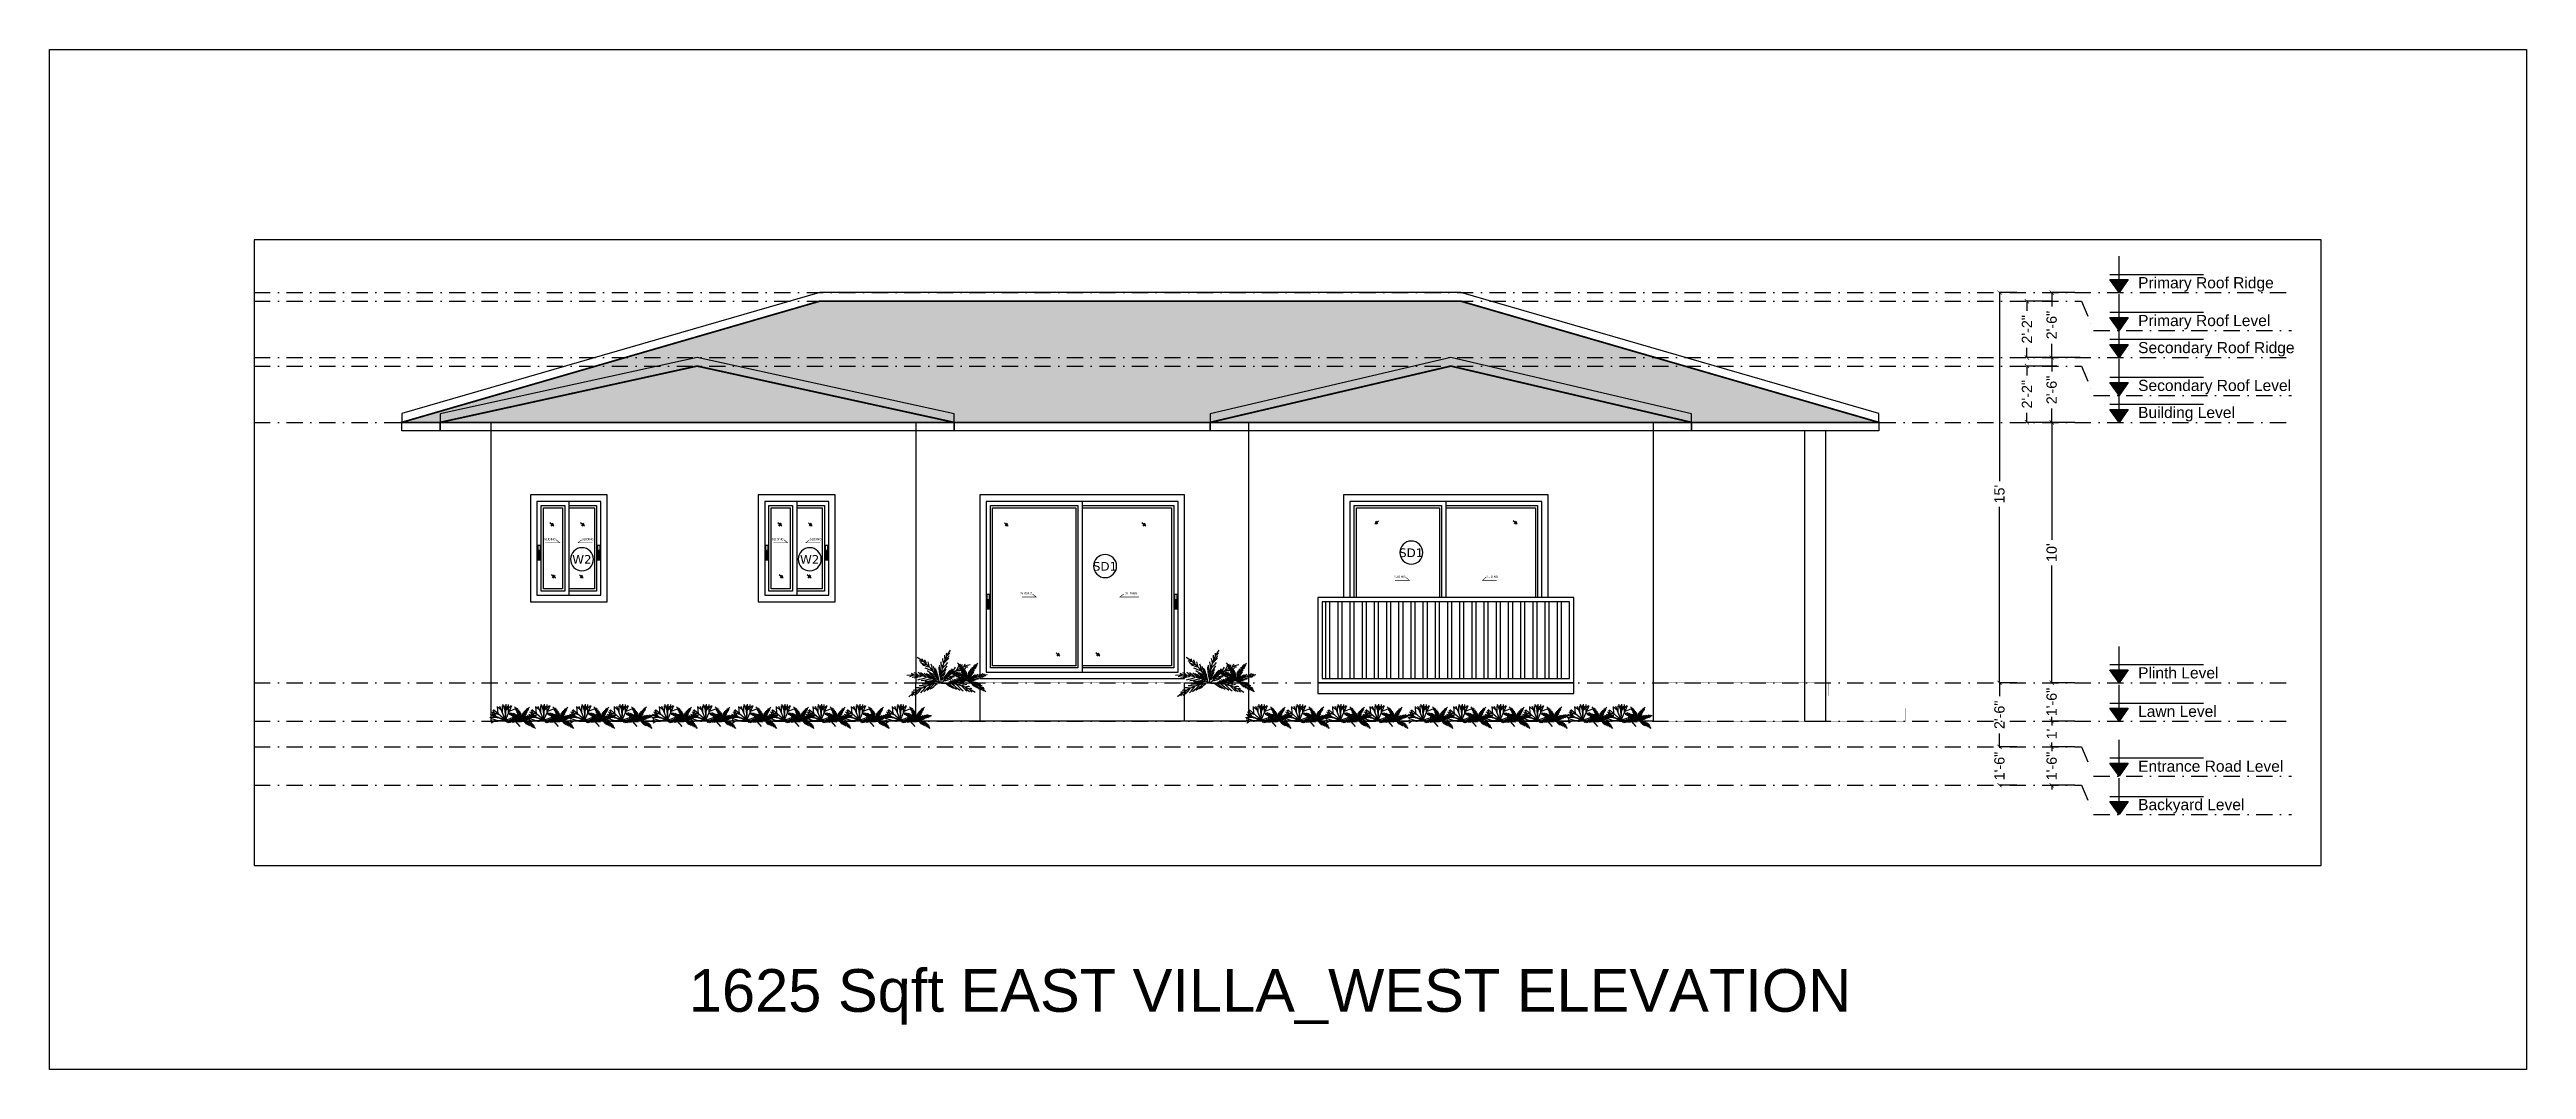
# Model space of a CAD drawing. Header units: millimetres. Extents: x -620 to 116137, y -21481 to 17762.
# Drawn here: x 87103 to 116137, y -21481 to -9535 of the extents above; entities that cross this region are included whole.
import ezdxf
from ezdxf.enums import TextEntityAlignment as Align
from ezdxf.xclip import XClip

# ---------------------------------------------------------------- set-up
doc = ezdxf.new("R2010")
doc.units = ezdxf.units.MM
doc.header["$LTSCALE"] = 150
doc.header["$XCLIPFRAME"] = 2
doc.linetypes.add('DASHDOT', pattern=[25.4, 12.7, -6.35, 0, -6.35])
doc.linetypes.add('HIDDEN', pattern=[0])
for name, color, linetype in [('ad-Door', 11, 'Continuous'), ('ad-Elevation 10', 8, 'Continuous'), ('ad-Level', 4, 'Continuous'), ('ad-Level text', 4, 'Continuous'), ('ad-MS Column', 1, 'Continuous'), ('ad-Roofs', 2, 'Continuous'), ('ad-Text main', 7, 'Continuous'), ('ad-Text Main_Door&window Label', 7, 'Continuous'), ('ad-Wall hatch', 8, 'Continuous')]:
    doc.layers.add(name, color=color, linetype=linetype)
for name, color, linetype, true_color in [('ad-Landscape', 7, 'Continuous', 0x007f00), ('ad-Primary Roof', 5, 'Continuous', 0x0000ff), ('ad-Ridge', 7, 'Continuous', 0xa56752), ('ad-Secondary Roof', 6, 'Continuous', 0xff00ff), ('ad-Verandah', 7, 'Continuous', 0xa57c52)]:
    doc.layers.add(name, color=color, linetype=linetype, true_color=true_color)
doc.styles.add('6 U T S R N_Typical Floor Plan$0$3BHK-E(NB)$0$grid_text', font='verdana.ttf', dxfattribs={"width": 0.9})
doc.styles.get("Standard").update_dxf_attribs({"font": 'arial.ttf'})
doc.dimstyles.new('Copy of A-100-DIM-INT (MM-FT)', dxfattribs={"dimscale": 50, "dimtxt": 2.4, "dimasz": 1, "dimexe": 0, "dimexo": 0, "dimgap": 1, "dimtad": 0, "dimdec": 0, "dimlfac": 0.03937, "dimdsep": 46, "dimlunit": 3, "dimtxsty": 'Standard', "dimblk": 'ARCHTICK', "dimcen": 0.025, "dimclrd": 256, "dimclre": 256, "dimclrt": 256, "dimazin": 2, "dimtfac": 1, "dimtdec": 0, "dimtix": 1, "dimtmove": 2, "dimatfit": 3, "dimldrblk": 'ARCHTICK', "dimfxl": 1, "dimtolj": 1, "dimtzin": 0, "dimarcsym": 0})

# ---------------------------------------------------------------- blocks, each defined once
blk = doc.blocks.new('$ZCDB_AUDIT_GENERATED_1C43F8')
at = {"layer": 'ad-Level'}
blk.add_hatch(color=252, dxfattribs=at).paths.add_polyline_path([(175, 125), (88, 125), (0, 125), (88, 0)])
at = {"layer": 'ad-Level', "color": 2}
blk.add_line((0, 175), (900, 175), dxfattribs=at)
blk.add_lwpolyline([(88, 125), (175, 125), (88, 0), (0, 125), (88, 125), (88, 350)], dxfattribs=at)
blk = doc.blocks.new('$ZCDB_AUDIT_GENERATED_1C43FE')
at = {"layer": 'ad-Level', "xscale": 1.792223955136464, "yscale": 1.792223955136464, "zscale": 1.792223955136464}
blk.add_blockref('$ZCDB_AUDIT_GENERATED_1C43F8', (-1613, -314), dxfattribs=at)
at = {"layer": 'ad-Level text'}
blk.add_attdef('FLOOR', (-1126, -238), '', height=150, dxfattribs=at)
blk = doc.blocks.new('_ArchTick')
at = {"color": 0, "linetype": 'ByBlock', "const_width": 0.15}
blk.add_lwpolyline([(-0.5, -0.5), (0.5, 0.5)], dxfattribs=at)
blk = doc.blocks.new('*D59')
at = {"layer": 'ad-Secondary Roof', "lineweight": -2, "transparency": 16777216}
for p, q in [((-2811, 0), (-2811, 50)), ((-2540, 0), (-2811, 0)), ((-2811, 0), (-2811, -10)), ((-2811, -450), (-2811, -440)), ((-2540, -450), (-2811, -450)), ((-2811, -450), (-2811, -500))]:
    blk.add_line(p, q, dxfattribs=at)
at = {"layer": 'Defpoints', "color": 0, "transparency": 16777216}
for p in [(-2540, 0), (-2811, -450), (-2540, -450)]:
    blk.add_point(p, dxfattribs=at)
at = {"layer": 'ad-Secondary Roof', "lineweight": -2, "transparency": 16777216, "xscale": 50, "yscale": 50, "zscale": 50}
for p, rotation in [((-2811, 0), 270), ((-2811, -450), 90)]:
    blk.add_blockref('_ArchTick', p, dxfattribs=dict(at, rotation=rotation))
at = {"layer": 'ad-Secondary Roof', "transparency": 16777216, "insert": (-2811, -225), "char_height": 120, "attachment_point": 5, "rotation": 90}
blk.add_mtext('\\A1;1\'-6"', dxfattribs=at)
blk = doc.blocks.new('*D60')
at = {"layer": 'ad-Secondary Roof', "lineweight": -2, "transparency": 16777216}
for p, q in [((-2540, 3050), (-2811, 3050)), ((-2811, 3050), (-2811, 1675)), ((-2811, 0), (-2811, 1375)), ((-2540, 0), (-2811, 0))]:
    blk.add_line(p, q, dxfattribs=at)
at = {"layer": 'Defpoints', "color": 0, "transparency": 16777216}
for p in [(-2540, 3050), (-2811, 0), (-2540, 0)]:
    blk.add_point(p, dxfattribs=at)
at = {"layer": 'ad-Secondary Roof', "lineweight": -2, "transparency": 16777216, "xscale": 50, "yscale": 50, "zscale": 50}
for p, rotation in [((-2811, 3050), 90), ((-2811, 0), 270)]:
    blk.add_blockref('_ArchTick', p, dxfattribs=dict(at, rotation=rotation))
at = {"layer": 'ad-Secondary Roof', "transparency": 16777216, "insert": (-2811, 1525), "char_height": 120, "attachment_point": 5, "rotation": 90}
blk.add_mtext("\\A1;10'", dxfattribs=at)
blk = doc.blocks.new('*D61')
at = {"layer": 'ad-Secondary Roof', "lineweight": -2, "transparency": 16777216}
for p, q in [((-3220, 4570), (-3423, 4570)), ((-3423, 4570), (-3423, 2360)), ((-3423, 0), (-3423, 2060)), ((-3220, 0), (-3423, 0))]:
    blk.add_line(p, q, dxfattribs=at)
at = {"layer": 'Defpoints', "color": 0, "transparency": 16777216}
for p in [(-3220, 4570), (-3423, 0), (-3220, 0)]:
    blk.add_point(p, dxfattribs=at)
at = {"layer": 'ad-Secondary Roof', "lineweight": -2, "transparency": 16777216, "xscale": 50, "yscale": 50, "zscale": 50}
for p, rotation in [((-3423, 4570), 90), ((-3423, 0), 270)]:
    blk.add_blockref('_ArchTick', p, dxfattribs=dict(at, rotation=rotation))
at = {"layer": 'ad-Secondary Roof', "transparency": 16777216, "insert": (-3423, 2210), "char_height": 120, "attachment_point": 5, "rotation": 90}
blk.add_mtext("\\A1;15'", dxfattribs=at)
blk = doc.blocks.new('*D62')
at = {"layer": 'ad-Secondary Roof', "lineweight": -2, "transparency": 16777216}
for p, q in [((-2478, 3810), (-2811, 3810)), ((-2811, 3810), (-2811, 3648)), ((-2811, 3050), (-2811, 3212)), ((-2540, 3050), (-2811, 3050))]:
    blk.add_line(p, q, dxfattribs=at)
at = {"layer": 'Defpoints', "color": 0, "transparency": 16777216}
for p in [(-2811, 3810), (-2478, 3810), (-2540, 3050)]:
    blk.add_point(p, dxfattribs=at)
at = {"layer": 'ad-Secondary Roof', "lineweight": -2, "transparency": 16777216, "xscale": 50, "yscale": 50, "zscale": 50}
for p, rotation in [((-2811, 3810), 90), ((-2811, 3050), 270)]:
    blk.add_blockref('_ArchTick', p, dxfattribs=dict(at, rotation=rotation))
at = {"layer": 'ad-Secondary Roof', "transparency": 16777216, "insert": (-2811, 3430), "char_height": 120, "attachment_point": 5, "rotation": 90}
blk.add_mtext('\\A1;2\'-6"', dxfattribs=at)
blk = doc.blocks.new('*D63')
at = {"layer": 'ad-Secondary Roof', "lineweight": -2, "transparency": 16777216}
for p, q in [((-2540, 4570), (-2811, 4570)), ((-2811, 4570), (-2811, 4408)), ((-2811, 3810), (-2811, 3972)), ((-2478, 3810), (-2811, 3810))]:
    blk.add_line(p, q, dxfattribs=at)
at = {"layer": 'Defpoints', "color": 0, "transparency": 16777216}
for p in [(-2811, 4570), (-2540, 4570), (-2478, 3810)]:
    blk.add_point(p, dxfattribs=at)
at = {"layer": 'ad-Secondary Roof', "lineweight": -2, "transparency": 16777216, "xscale": 50, "yscale": 50, "zscale": 50}
for p, rotation in [((-2811, 4570), 90), ((-2811, 3810), 270)]:
    blk.add_blockref('_ArchTick', p, dxfattribs=dict(at, rotation=rotation))
at = {"layer": 'ad-Secondary Roof', "transparency": 16777216, "insert": (-2811, 4190), "char_height": 120, "attachment_point": 5, "rotation": 90}
blk.add_mtext('\\A1;2\'-6"', dxfattribs=at)
blk = doc.blocks.new('*D64')
at = {"layer": 'ad-Secondary Roof', "lineweight": -2, "transparency": 16777216}
for p, q in [((-2751, 3710), (-3101, 3710)), ((-3101, 3710), (-3101, 3598)), ((-3101, 3050), (-3101, 3162)), ((-2811, 3050), (-3101, 3050))]:
    blk.add_line(p, q, dxfattribs=at)
at = {"layer": 'Defpoints', "color": 0, "transparency": 16777216}
for p in [(-2751, 3710), (-3101, 3050), (-2811, 3050)]:
    blk.add_point(p, dxfattribs=at)
at = {"layer": 'ad-Secondary Roof', "lineweight": -2, "transparency": 16777216, "xscale": 50, "yscale": 50, "zscale": 50}
for p, rotation in [((-3101, 3710), 90), ((-3101, 3050), 270)]:
    blk.add_blockref('_ArchTick', p, dxfattribs=dict(at, rotation=rotation))
at = {"layer": 'ad-Secondary Roof', "transparency": 16777216, "insert": (-3101, 3380), "char_height": 120, "attachment_point": 5, "rotation": 90}
blk.add_mtext('\\A1;2\'-2"', dxfattribs=at)
blk = doc.blocks.new('*D65')
at = {"layer": 'ad-Secondary Roof', "lineweight": -2, "transparency": 16777216}
for p, q in [((-2811, 4470), (-3101, 4470)), ((-3101, 4470), (-3101, 4358)), ((-3101, 3810), (-3101, 3922)), ((-2811, 3810), (-3101, 3810))]:
    blk.add_line(p, q, dxfattribs=at)
at = {"layer": 'Defpoints', "color": 0, "transparency": 16777216}
for p in [(-2811, 4470), (-3101, 3810), (-2811, 3810)]:
    blk.add_point(p, dxfattribs=at)
at = {"layer": 'ad-Secondary Roof', "lineweight": -2, "transparency": 16777216, "xscale": 50, "yscale": 50, "zscale": 50}
for p, rotation in [((-3101, 4470), 90), ((-3101, 3810), 270)]:
    blk.add_blockref('_ArchTick', p, dxfattribs=dict(at, rotation=rotation))
at = {"layer": 'ad-Secondary Roof', "transparency": 16777216, "insert": (-3101, 4140), "char_height": 120, "attachment_point": 5, "rotation": 90}
blk.add_mtext('\\A1;2\'-2"', dxfattribs=at)
blk = doc.blocks.new('*D66')
at = {"layer": 'ad-Secondary Roof', "lineweight": -2, "transparency": 16777216}
for p, q in [((-2811, -750), (-2811, -700)), ((-2540, -750), (-2811, -750)), ((-2811, -750), (-2811, -760)), ((-2811, -1200), (-2811, -1190)), ((-2540, -1200), (-2811, -1200)), ((-2811, -1200), (-2811, -1250))]:
    blk.add_line(p, q, dxfattribs=at)
at = {"layer": 'Defpoints', "color": 0, "transparency": 16777216}
for p in [(-2540, -750), (-2811, -1200), (-2540, -1200)]:
    blk.add_point(p, dxfattribs=at)
at = {"layer": 'ad-Secondary Roof', "lineweight": -2, "transparency": 16777216, "xscale": 50, "yscale": 50, "zscale": 50}
for p, rotation in [((-2811, -750), 270), ((-2811, -1200), 90)]:
    blk.add_blockref('_ArchTick', p, dxfattribs=dict(at, rotation=rotation))
at = {"layer": 'ad-Secondary Roof', "transparency": 16777216, "insert": (-2811, -975), "char_height": 120, "attachment_point": 5, "rotation": 90}
blk.add_mtext('\\A1;1\'-6"', dxfattribs=at)
blk = doc.blocks.new('*D67')
at = {"layer": 'ad-Secondary Roof', "lineweight": -2, "transparency": 16777216}
for p, q in [((-2811, -450), (-2811, -400)), ((-2540, -450), (-2811, -450)), ((-2811, -450), (-2811, -497)), ((-2811, -750), (-2811, -703)), ((-2540, -750), (-2811, -750)), ((-2811, -750), (-2811, -800))]:
    blk.add_line(p, q, dxfattribs=at)
at = {"layer": 'Defpoints', "color": 0, "transparency": 16777216}
for p in [(-2540, -450), (-2811, -750), (-2540, -750)]:
    blk.add_point(p, dxfattribs=at)
at = {"layer": 'ad-Secondary Roof', "lineweight": -2, "transparency": 16777216, "xscale": 50, "yscale": 50, "zscale": 50}
for p, rotation in [((-2811, -450), 270), ((-2811, -750), 90)]:
    blk.add_blockref('_ArchTick', p, dxfattribs=dict(at, rotation=rotation))
at = {"layer": 'ad-Secondary Roof', "transparency": 16777216, "insert": (-2811, -600), "char_height": 120, "attachment_point": 5, "rotation": 90}
blk.add_mtext("\\A1;1'", dxfattribs=at)
blk = doc.blocks.new('*D68')
at = {"layer": 'ad-Secondary Roof', "lineweight": -2, "transparency": 16777216}
for p, q in [((-3220, -750), (-3423, -750)), ((-3423, -750), (-3423, -760)), ((-3423, -1200), (-3423, -1190)), ((-3220, -1200), (-3423, -1200))]:
    blk.add_line(p, q, dxfattribs=at)
at = {"layer": 'Defpoints', "color": 0, "transparency": 16777216}
for p in [(-3220, -750), (-3423, -1200), (-3220, -1200)]:
    blk.add_point(p, dxfattribs=at)
at = {"layer": 'ad-Secondary Roof', "lineweight": -2, "transparency": 16777216, "xscale": 50, "yscale": 50, "zscale": 50}
for p, rotation in [((-3423, -750), 90), ((-3423, -1200), 270)]:
    blk.add_blockref('_ArchTick', p, dxfattribs=dict(at, rotation=rotation))
at = {"layer": 'ad-Secondary Roof', "transparency": 16777216, "insert": (-3423, -975), "char_height": 120, "attachment_point": 5, "rotation": 90}
blk.add_mtext('\\A1;1\'-6"', dxfattribs=at)
blk = doc.blocks.new('*D69')
at = {"layer": 'ad-Secondary Roof', "lineweight": -2, "transparency": 16777216}
for p, q in [((-3220, 0), (-3423, 0)), ((-3423, 0), (-3423, -157)), ((-3423, -750), (-3423, -593)), ((-3220, -750), (-3423, -750))]:
    blk.add_line(p, q, dxfattribs=at)
at = {"layer": 'Defpoints', "color": 0, "transparency": 16777216}
for p in [(-3220, 0), (-3423, -750), (-3220, -750)]:
    blk.add_point(p, dxfattribs=at)
at = {"layer": 'ad-Secondary Roof', "lineweight": -2, "transparency": 16777216, "xscale": 50, "yscale": 50, "zscale": 50}
for p, rotation in [((-3423, 0), 90), ((-3423, -750), 270)]:
    blk.add_blockref('_ArchTick', p, dxfattribs=dict(at, rotation=rotation))
at = {"layer": 'ad-Secondary Roof', "transparency": 16777216, "insert": (-3423, -375), "char_height": 120, "attachment_point": 5, "rotation": 90}
blk.add_mtext('\\A1;2\'-6"', dxfattribs=at)
blk = doc.blocks.new('zw$24C5')
at = {"layer": 'ad-Wall hatch', "transparency": 33554610}
h = blk.add_hatch(dxfattribs=at)
h.set_pattern_fill('AR-BRSTD', color=256, angle=360)
h.set_pattern_definition([(360, (-16615, -5e-11), (3e-14, 67.7418), []), (90, (-16615, -5e-11), (-101.6, 67.7418), [67.7418, -67.7418])])
h.paths.add_polyline_path([(-16615, 0), (-11715, 1420), (-4200, 1420), (700, 0)])
h.paths.add_polyline_path([(-16165, 0), (-13153, 660), (-10140, 0)], flags=17)
h.paths.add_polyline_path([(-7140, 0), (-4317, 660), (-1495, 0)], flags=17)
h = blk.add_hatch(dxfattribs=at)
h.set_pattern_fill('AR-BRSTD', color=256, angle=360)
h.set_pattern_definition([(360, (-14850.16, 1991.93), (5e-14, 67.7418), []), (90, (-14850.16, 1991.93), (-101.6, 67.7418), [67.7418, -67.7418])])
h.paths.add_polyline_path([(-16165, 0), (-13153, 660), (-10140, 0)])
h.paths.add_polyline_path([(-7140, 0), (-4317, 660), (-1495, 0)])
at = {"elevation": 0}
for points in [[(-16165, 0), (-10140, 0), (-10140, -100), (-16165, -100)], [(-10140, 0), (-7140, 0), (-7140, -100), (-10140, -100)]]:
    blk.add_lwpolyline(points, close=True, dxfattribs=at)
blk.add_lwpolyline([(-7140, 0), (-1495, 0), (-1495, -100), (-7140, -100)], close=True)
at = {"layer": 'ad-Elevation 10', "elevation": 0}
for points in [[(-16615, 0), (-16165, 0), (-16165, -100), (-16615, -100)], [(-1495, 0), (700, 0), (700, -100), (-1495, -100)]]:
    blk.add_lwpolyline(points, close=True, dxfattribs=at)
at = {"layer": 'ad-Primary Roof', "const_width": 20}
blk.add_lwpolyline([(-16615, 0), (-11715, 1420), (-4200, 1420), (700, 0)], close=True, dxfattribs=at)
at = {"layer": 'ad-Ridge'}
for points in [[(700, 0), (700, 103), (-4200, 1520), (-11715, 1520), (-16615, 103), (-16615, 0), (-11715, 1420), (-4200, 1420)], [(-7140, 0), (-4317, 658), (-1495, 0), (-1495, 102), (-4317, 760), (-7140, 102)]]:
    blk.add_lwpolyline(points, close=True, dxfattribs=at)
at = {"layer": 'ad-Ridge', "elevation": 0}
blk.add_lwpolyline([(-16165, 0), (-13153, 658), (-10140, 0), (-10140, 102), (-13153, 760), (-16165, 102)], close=True, dxfattribs=at)
at = {"layer": 'ad-Secondary Roof', "const_width": 20, "elevation": 0}
blk.add_lwpolyline([(-16165, 0), (-13153, 660), (-10140, 0)], close=True, dxfattribs=at)
at = {"layer": 'ad-Secondary Roof', "const_width": 20}
blk.add_lwpolyline([(-7140, 0), (-4317, 660), (-1495, 0)], close=True, dxfattribs=at)
blk = doc.blocks.new('A$C21625DEA')
at = {"layer": 'ad-Wall hatch'}
for p, q in [((0, 0), (46, 40)), ((4, 20), (21, 35)), ((21, 1), (37, 16))]:
    blk.add_line(p, q, dxfattribs=at)
blk = doc.blocks.new('hejhf')
at = {"layer": 'ad-Door', "linetype": 'HIDDEN', "ltscale": 300}
blk.add_lwpolyline([(35197, 30880), (35229, 30880), (35229, 30710), (35197, 30710)], close=True, dxfattribs=at)
at = {"layer": 'ad-Door'}
blk.add_lwpolyline([(35205, 30818), (35221, 30818), (35221, 30722), (35205, 30722)], close=True, dxfattribs=at)
blk = doc.blocks.new('6 U T S R N_Typical Floor Plan$0$ad_Window Tag')
blk.add_circle((0, 0), 150)
at = {"style": '6 U T S R N_Typical Floor Plan$0$3BHK-E(NB)$0$grid_text', "width": 0.9}
blk.add_attdef('D1', text='', height=125, dxfattribs=at).set_placement((0, 0), align=Align.MIDDLE_CENTER)
blk = doc.blocks.new('zw$B431')
at = {"layer": 'ad-Door'}
for points in [[(900, 1250), (0, 1250), (0, 0), (900, 0)], [(825, 1175), (75, 1175), (75, 75), (825, 75)], [(125, 1125), (400, 1125), (400, 125), (125, 125)], [(150, 1100), (375, 1100), (375, 150), (150, 150)]]:
    blk.add_lwpolyline(points, close=True, dxfattribs=at)
for points in [[(450, 1175), (450, 75)], [(450, 1125), (775, 1125), (775, 125), (450, 125)], [(450, 1100), (750, 1100), (750, 150), (450, 150)]]:
    blk.add_lwpolyline(points, dxfattribs=at)
at = {"layer": 'ad-Door', "const_width": 6.39, "elevation": 0}
for points in [[(300, 725), (344, 689), (175, 689)], [(600, 725), (556, 689), (725, 689)]]:
    blk.add_lwpolyline(points, dxfattribs=at)
at = {"xscale": -1}
for p in [(35313, -30220), (36013, -30220)]:
    blk.add_blockref('hejhf', p, dxfattribs=at)
at = {"layer": 'ad-Elevation 10', "xscale": -1}
for p in [(274, 884, 0), (633, 884), (292, 274, 0), (618, 274)]:
    blk.add_blockref('A$C21625DEA', p, dxfattribs=at)
at = {"layer": 'ad-Text Main_Door&window Label'}
ref = blk.add_blockref('6 U T S R N_Typical Floor Plan$0$ad_Window Tag', (603, 497), dxfattribs=dict(at, xscale=-0.9, yscale=0.9, zscale=0.9))
ref.add_attrib('D1', 'W2', dxfattribs={"height": 101.2, "rotation": 1800, "style": '6 U T S R N_Typical Floor Plan$0$3BHK-E(NB)$0$grid_text'}).set_placement((602, 495), align=Align.MIDDLE_CENTER)
at = {"layer": 'ad-Text Main_Door&window Label', "linetype": 'Continuous', "char_height": 25, "width": 146.47, "attachment_point": 5}
for insert in [(228, 732, 0), (672, 732, 0)]:
    blk.add_mtext('SLIDING', dxfattribs=dict(at, insert=insert))
blk = doc.blocks.new('zw$6963')
at = {"transparency": 33554610}
h = blk.add_hatch(dxfattribs=at)
h.set_pattern_fill('ANSI32', color=256, scale=15, angle=45)
h.set_pattern_definition([(90, (50, 50), (-142.875, 4e-14), []), (90, (97.63, 97.63), (-142.875, 4e-14), [])])
h.paths.add_polyline_path([(50, 50), (2950, 50), (2950, 950), (50, 950)])
for points in [[(0, 0), (3000, 0), (3000, 1000), (0, 1000)], [(50, 50), (2950, 50), (2950, 950), (50, 950)], [(0, -125), (3000, -125), (3000, 0), (0, 0)]]:
    blk.add_lwpolyline(points, close=True)
blk = doc.blocks.new('zw$F113')
at = {"layer": 'ad-Door'}
for points in [[(2400, -1200), (2400, 0), (0, 0), (0, -1200)], [(2325, -1200), (2325, -75), (75, -75), (75, -1200)], [(125, -1200), (125, -125), (1150, -125), (1150, -1200)], [(150, -1200), (150, -150), (1125, -150), (1125, -1200)], [(1200, -75), (1200, -1200)], [(1200, -125), (2275, -125), (2275, -1200)], [(1200, -150), (2250, -150), (2250, -1200)]]:
    blk.add_lwpolyline(points, dxfattribs=at)
at = {"layer": 'ad-Door', "const_width": 6.39, "elevation": 0}
for points in [[(729, -964), (773, -1001), (604, -1001)], [(1671, -964), (1627, -1001), (1796, -1001)]]:
    blk.add_lwpolyline(points, dxfattribs=at)
at = {"layer": 'ad-Elevation 10', "rotation": 359.9999999999999}
blk.add_blockref('A$C21625DEA', (365, -342), dxfattribs=at)
at = {"layer": 'ad-Elevation 10', "xscale": -1}
blk.add_blockref('A$C21625DEA', (2035, -342), dxfattribs=at)
at = {"layer": 'ad-Text Main_Door&window Label'}
ref = blk.add_blockref('6 U T S R N_Typical Floor Plan$0$ad_Window Tag', (794, -675), dxfattribs=dict(at, xscale=-0.9, yscale=0.9, zscale=0.9))
ref.add_attrib('D1', 'SD1', dxfattribs={"height": 101.2, "rotation": 2520, "style": '6 U T S R N_Typical Floor Plan$0$3BHK-E(NB)$0$grid_text'}).set_placement((793, -677), align=Align.MIDDLE_CENTER)
at = {"layer": 'ad-Text Main_Door&window Label', "linetype": 'Continuous', "char_height": 25, "width": 146.47, "attachment_point": 5}
for insert in [(657, -957, 0), (1743, -957, 0)]:
    blk.add_mtext('SLIDING', dxfattribs=dict(at, insert=insert))
blk = doc.blocks.new('zw$EFD2')
at = {"layer": 'ad-Door'}
for points in [[(2400, 2150), (0, 2150), (0, 0), (2400, 0)], [(2325, 2075), (75, 2075), (75, 75), (2325, 75)], [(125, 2025), (1150, 2025), (1150, 125), (125, 125)], [(150, 2000), (1125, 2000), (1125, 150), (150, 150)]]:
    blk.add_lwpolyline(points, close=True, dxfattribs=at)
for points in [[(1200, 2075), (1200, 75)], [(1200, 2025), (2275, 2025), (2275, 125), (1200, 125)], [(1200, 2000), (2250, 2000), (2250, 150), (1200, 150)]]:
    blk.add_lwpolyline(points, dxfattribs=at)
at = {"layer": 'ad-Door', "const_width": 6.39, "elevation": 0}
for points in [[(619, 990), (663, 954), (494, 954)], [(1689, 990), (1642, 954), (1866, 954)]]:
    blk.add_lwpolyline(points, dxfattribs=at)
at = {"xscale": -1, "rotation": 359.9999999999997}
for p in [(35313, -29895), (37513, -29895)]:
    blk.add_blockref('hejhf', p, dxfattribs=at)
at = {"layer": 'ad-Elevation 10', "xscale": -1, "rotation": 359.9999999999997}
for p in [(335, 1784, 0), (1948, 1784), (941, 261, 0), (1408, 261)]:
    blk.add_blockref('A$C21625DEA', p, dxfattribs=at)
at = {"layer": 'ad-Text Main_Door&window Label'}
ref = blk.add_blockref('6 U T S R N_Typical Floor Plan$0$ad_Window Tag', (1470, 1317), dxfattribs=dict(at, xscale=-0.9, yscale=0.9, zscale=0.9))
ref.add_attrib('D1', 'SD1', dxfattribs={"height": 101.2, "rotation": 360, "style": '6 U T S R N_Typical Floor Plan$0$3BHK-E(NB)$0$grid_text'}).set_placement((1469, 1314), align=Align.MIDDLE_CENTER)
at = {"layer": 'ad-Text Main_Door&window Label', "linetype": 'Continuous', "char_height": 25, "width": 146.47, "attachment_point": 5}
for insert in [(547, 997, 0), (1776, 997, 0)]:
    blk.add_mtext('SLIDING', dxfattribs=dict(at, insert=insert))
blk = doc.blocks.new('A$C64040638')
at = {"layer": 'ad-MS Column'}
blk.add_lwpolyline([(0, 300), (250, 300), (250, 3700), (0, 3700)], close=True, dxfattribs=at)
blk = doc.blocks.new('zw$A860')
at = {"layer": 'ad-Elevation 10'}
for points in [[(0, 0), (0, -3500), (-13620, -3500), (-13620, 0)], [(-4745, 0), (-4745, -3050)], [(-8645, 0), (-8645, -3050)]]:
    blk.add_lwpolyline(points, dxfattribs=at)
at = {"layer": 'ad-Verandah', "const_width": 2}
for points in [[(-5495, -3050), (-7895, -3050), (-7895, -3200), (-5495, -3200)], [(-5495, -3200), (-7895, -3200), (-7895, -3350), (-5495, -3350)], [(-5495, -3350), (-7895, -3350), (-7895, -3500), (-5495, -3500)]]:
    blk.add_lwpolyline(points, close=True, dxfattribs=at)
at = {"layer": 'ad-Verandah', "const_width": 2, "elevation": 0}
blk.add_lwpolyline([(0, -3500), (2960, -3500), (2960, -3350), (2505, -3350), (2505, -3200), (2050, -3200), (2050, -3050), (0, -3050)], close=True, dxfattribs=at)
for name, p, rotation in [('zw$EFD2', (-7895, -3000), 359.9999999999999), ('zw$F113', (-3630, -850), 359.9999999999997)]:
    blk.add_blockref(name, p, dxfattribs=dict(rotation=rotation))
at = {"layer": 'ad-Elevation 10', "rotation": 359.9999999999997}
blk.add_blockref('zw$6963', (-3930, -3050), dxfattribs=at)
at = {"layer": 'ad-MS Column'}
blk.add_blockref('A$C64040638', (1775, -3800), dxfattribs=at)
at = {"layer": 'ad-Roofs'}
for p in [(-13160, -2100), (-10490, -2100)]:
    blk.add_blockref('zw$B431', p, dxfattribs=at)
blk = doc.blocks.new('TR13')
at = {"layer": 'ad-Landscape'}
for centre, radius, start, end in [((2.27, 0.39), 2.31, 153.8471, 189.8045), ((0.28, 1.14), 0.284, 174.8554, 213.511), ((-1.08, 1.78), 1.45, 318.0291, 330.8083), ((-0.32, 1.39), 0.558, 309.4156, 336.9891), ((0.18, 1.23), 0.119, 165.7556, 225.016), ((-0.04, 1.41), 0.275, 300.4086, 330.328), ((-0.93, -2.02), 2.2, 65.9785, 103.9755), ((-1.41, 0.35), 0.275, 288.3185, 318.2379), ((-1.27, 0.1), 0.119, 33.6304, 92.8909), ((-1.34, 0.62), 0.558, 281.6573, 309.2309), ((-1.2, -0.02), 0.284, 45.1354, 83.791), ((-2.01, -1.22), 2.31, 31.3349, 67.3424), ((-1.57, 1.44), 1.45, 287.8381, 300.6174), ((-0.94, 1.07), 0.275, 250.8614, 280.7808), ((-2.35, -2.06), 2.72, 55.5314, 60.4817), ((-1.51, 1.69), 1.77, 287.559, 299.1171), ((-0.72, 1.24), 0.558, 244.2003, 271.7738), ((-0.98, 0.79), 0.119, 356.1734, 55.4338), ((-0.4, 2.03), 1.45, 250.3811, 263.1603), ((-2.17, -2.1), 2.72, 55.4593, 62.1027), ((-1.33, 2.33), 2.39, 282.0393, 291.9945), ((-1, 0.66), 0.284, 7.6784, 46.334), ((-0.15, 2.2), 1.77, 250.102, 261.66), ((-1.96, -2.14), 2.72, 55.3623, 63.7217), ((-1.03, 2.14), 2.19, 279.2432, 289.6353), ((-1.82, -2.17), 2.72, 55.2681, 64.9875), ((0.38, 2.59), 2.39, 244.5823, 254.5374), ((-3.15, -0.26), 2.72, 18.0744, 23.0247), ((-1.72, -2.2), 2.72, 55.1719, 66.1514), ((-0.75, 1.82), 1.86, 276.2169, 287.5038), ((0.5, 2.27), 2.19, 241.7861, 252.1783), ((-2.98, -0.41), 2.72, 18.0023, 24.6457), ((0.53, 1.84), 1.86, 238.7599, 250.0467), ((-2.84, -0.57), 2.72, 17.9053, 26.2647), ((-2.75, -0.68), 2.72, 17.8111, 27.5304), ((-2.68, -0.76), 2.72, 17.7148, 28.6944), ((2.48, 1.18), 2.72, 192.4951, 203.4746), ((2.47, 1.29), 2.72, 193.659, 203.3783), ((2.47, 1.43), 2.72, 194.9247, 203.2841), ((2.48, 1.64), 2.72, 196.5437, 203.1872), ((2.51, 1.86), 2.72, 198.1648, 203.115), ((-1.38, 1.74), 1.77, 319.5294, 331.0874), ((-2.03, 1.69), 2.39, 326.652, 336.6071), ((-1.91, 1.36), 2.19, 329.0112, 339.4033), ((-1.65, 1.02), 1.86, 331.1427, 342.4295), ((2, -1.22), 2.31, 112.6576, 148.6651), ((2.43, -1.16), 2.72, 141.1023, 152.0818), ((0.47, -2.18), 2.2, 63.0377, 101.5351), ((2.68, -0.76), 2.72, 151.3056, 162.2852), ((2.51, -1.09), 2.72, 142.2662, 151.9855), ((-0.53, 1.84), 1.86, 289.9533, 301.2401), ((2.74, -0.68), 2.72, 152.4696, 162.1889), ((-0.51, 2.27), 2.19, 287.8217, 298.2139), ((1.2, -2.53), 2.72, 100.8618, 111.8414), ((2.62, -1), 2.72, 143.5319, 151.8914), ((2.83, -0.57), 2.72, 153.7353, 162.0947), ((-0.38, 2.59), 2.39, 285.4626, 295.4177), ((1.31, -2.53), 2.72, 102.0258, 111.7451), ((1.51, 1.85), 2.19, 237.3779, 247.7701), ((2.98, -0.41), 2.72, 155.3543, 161.9977), ((0.14, 2.2), 1.77, 278.34, 289.898), ((1.45, -2.52), 2.72, 103.2915, 111.6509), ((1.84, 1.97), 2.39, 235.0188, 244.9739), ((3.15, -0.26), 2.72, 156.9753, 161.9256), ((0.4, 2.03), 1.45, 276.8397, 289.6189), ((1.66, -2.54), 2.72, 104.9105, 111.5539), ((0.71, 1.24), 0.558, 268.2262, 295.7997), ((0.99, 0.66), 0.284, 133.666, 172.3216), ((0.97, 0.79), 0.119, 124.5662, 183.8266), ((1.85, -2.54), 2.72, 106.5316, 111.4818), ((0.93, 1.07), 0.275, 259.2192, 289.1386), ((0.5, -2.26), 2.31, 102.0179, 139.5122), ((-1.09, -0.66), 0.119, 68.3432, 127.6037), ((-1.35, -0.54), 0.275, 323.0313, 352.9507), ((-0.97, -0.72), 0.284, 79.8482, 118.5038), ((-1.45, -0.28), 0.558, 316.3701, 343.9437), ((-0.76, -3.05), 2.72, 90.2442, 95.1945), ((-2.1, 0.27), 1.45, 322.5509, 335.3302), ((-0.56, -2.94), 2.72, 90.1721, 96.8155), ((-2.18, 0.56), 1.77, 322.2718, 333.8299), ((-0.37, -2.85), 2.72, 90.0751, 98.4345), ((-0.24, -2.8), 2.72, 89.9809, 99.7003), ((-0.14, -2.76), 2.72, 89.8847, 100.8642), ((-2.4, 1.18), 2.39, 316.7521, 326.7073), ((-2.05, 1.2), 2.19, 313.956, 324.3481), ((-1.63, 1.09), 1.86, 310.9297, 322.2166), ((1.16, 1.6), 1.86, 239.5095, 250.7963), ((1.87, 1.31), 1.77, 227.8962, 239.4542), ((1.87, 1.05), 1.45, 226.3959, 239.1751), ((1.46, 0.3), 0.558, 217.7824, 245.3559), ((1.19, -0.29), 0.284, 83.2222, 121.8778), ((1.28, -0.19), 0.119, 74.1224, 133.3828), ((1.47, 0.02), 0.275, 208.7754, 238.6948)]:
    blk.add_arc(centre, radius, start, end, dxfattribs=at)
blk = doc.blocks.new('A$Cbc8f3eac')
at = {"layer": 'ad-Elevation 10'}
blk.add_lwpolyline([(0, 450), (750, 450), (750, 0), (0, 0)], close=True, dxfattribs=at)
at = {"layer": 'ad-Landscape', "color": 3, "xscale": 280.204482088079, "yscale": 280.204482088079, "zscale": 280.204482088079, "rotation": 352.4468819518883}
blk.add_blockref('TR13', (296, 450), dxfattribs=at)
at = {"layer": 'ad-Landscape', "color": 104, "xscale": 168.1226892544214, "yscale": 168.1226892544214, "zscale": 168.1226892544214, "rotation": 337.6020414040115}
blk.add_blockref('TR13', (607, 471), dxfattribs=at)
blk = doc.blocks.new('TR12')
at = {"layer": 'ad-Landscape', "color": 0}
for p, q in [((-1.05, 0.24), (-2.12, 0.05)), ((0, 0), (-2.07, 0.48)), ((-0.9, 0.6), (-1.97, 0.81)), ((-1.42, 0.23), (-1.96, 0.05)), ((0, 0), (-1.93, 0.31)), ((0, 0), (-1.92, -0.4)), ((-1.02, 0.16), (-1.85, 0.65)), ((-1.28, 0.3), (-1.81, 1.11)), ((0, 0), (-1.76, 1.18)), ((-1.09, 0.73), (-1.29, 1.69)), ((-0.71, 1.24), (-1.19, 1.56)), ((0, 0), (-0.97, 1.7)), ((-0.52, 0.9), (-0.65, 1.85)), ((-0.09, 1.08), (-0.61, 2.04)), ((-0.22, 1.42), (-0.55, 1.88)), ((0, 0), (-0.3, 1.93)), ((0, 0), (-0.19, 2.12)), ((-0.16, 1.02), (0.05, 1.96)), ((-0.12, 1.31), (0.5, 2.06)), ((0, 0), (0.58, 2.04)), ((0, 0), (1.75, 0.89)), ((0, 0), (2.12, 0.08)), ((0.3, 1.04), (0.16, 2.12)), ((0.36, 1.27), (1.2, 1.75)), ((0.92, 0.47), (1.88, 0.56)), ((1.08, 0.04), (2.06, 0.5)), ((1.28, 0.65), (1.62, 1.11)), ((1.32, 0.05), (2.04, -0.6)), ((-1.01, -0.21), (-1.96, -0.05)), ((-1.72, -0.36), (-1.95, -0.21)), ((-1.4, -0.29), (-1.85, -0.65))]:
    blk.add_line(p, q, dxfattribs=at)
blk = doc.blocks.new('A$C04069485')
at = {"layer": 'ad-Landscape', "xscale": 87.5639006525247, "yscale": 87.5639006525247, "zscale": 87.5639006525247, "rotation": 352.4468819518883}
blk.add_blockref('TR12', (174, 12), dxfattribs=at)
at = {"layer": 'ad-Landscape', "color": 104, "xscale": 124.315801057205, "yscale": 124.315801057205, "zscale": 124.315801057205, "rotation": 337.6020414040115}
blk.add_blockref('TR13', (367, 11), dxfattribs=at)
blk = doc.blocks.new('A$C5686a20b')
at = {"layer": 'ad-Landscape'}
for name, p in [('A$Cbc8f3eac', (4975, -450)), ('A$Cbc8f3eac', (8125, -450)), ('A$C04069485', (-9, -450, 0)), ('A$C04069485', (441, -450, 0)), ('A$C04069485', (921, -450, 0)), ('A$C04069485', (1361, -450, 0)), ('A$C04069485', (1891, -450, 0)), ('A$C04069485', (2341, -450, 0)), ('A$C04069485', (2821, -450, 0)), ('A$C04069485', (3261, -450, 0)), ('A$C04069485', (3691, -450, 0)), ('A$C04069485', (4141, -450, 0)), ('A$C04069485', (4621, -450, 0)), ('A$C04069485', (8851, -450, 0)), ('A$C04069485', (9301, -450, 0)), ('A$C04069485', (9781, -450, 0)), ('A$C04069485', (10221, -450, 0)), ('A$C04069485', (10751, -450, 0)), ('A$C04069485', (11201, -450, 0)), ('A$C04069485', (11651, -450, 0)), ('A$C04069485', (12091, -450, 0)), ('A$C04069485', (12621, -450, 0)), ('A$C04069485', (13071, -450, 0))]:
    blk.add_blockref(name, p, dxfattribs=at)
blk = doc.blocks.new('$ZCDB_AUDIT_GENERATED_1C4403')
at = {"layer": 'ad-Elevation 10', "linetype": 'DASHDOT', "ltscale": 0.1}
for points in [[(-27431.1, 4570), (0, 4570)], [(-27431.1, 4470), (-2459.8, 4470), (-2319.6, 4127), (0, 4127)], [(-27431.1, 3810), (0, 3810)], [(-27431.1, 3710), (-2459.8, 3710), (-2319.6, 3367), (0, 3367)], [(-27431.1, 3050), (0, 3050)], [(-27431.1, 0), (0, 0)], [(-27431.1, -450), (0, -450)], [(-27431.1, -750), (-2459.8, -750), (-2319.6, -1093), (0, -1093)], [(-27431.1, -1200), (-2459.8, -1200), (-2319.6, -1543), (0, -1543)]]:
    blk.add_lwpolyline(points, dxfattribs=at)
at = {"lineweight": 25}
ref = blk.add_blockref('$ZCDB_AUDIT_GENERATED_1C43FE', (-1031.8, 4783.4), dxfattribs=dict(at, xscale=0.6803507037772645, yscale=0.6803507037772645, zscale=0.6803507037772645))
ref.add_attrib('FLOOR', 'Primary Roof Ridge', (-1797.9, 4621.2), dxfattribs={"layer": 'ad-Level text', "height": 130.472, "rotation": 720})
ref = blk.add_blockref('$ZCDB_AUDIT_GENERATED_1C43FE', (-1031.8, 4340.4), dxfattribs=dict(at, xscale=0.6803507037772645, yscale=0.6803507037772645, zscale=0.6803507037772645))
ref.add_attrib('FLOOR', 'Primary Roof Level', (-1797.9, 4178.1), dxfattribs={"layer": 'ad-Level text', "height": 130.472, "rotation": 720})
ref = blk.add_blockref('$ZCDB_AUDIT_GENERATED_1C43FE', (-1031.8, 4023.4), dxfattribs=dict(at, xscale=0.6803507037772645, yscale=0.6803507037772645, zscale=0.6803507037772645))
ref.add_attrib('FLOOR', 'Secondary Roof Ridge', (-1797.9, 3861.2), dxfattribs={"layer": 'ad-Level text', "height": 130.472, "rotation": 720})
ref = blk.add_blockref('$ZCDB_AUDIT_GENERATED_1C43FE', (-1031.8, 3580.4), dxfattribs=dict(at, xscale=0.6803507037772645, yscale=0.6803507037772645, zscale=0.6803507037772645))
ref.add_attrib('FLOOR', 'Secondary Roof Level', (-1797.9, 3418.1), dxfattribs={"layer": 'ad-Level text', "height": 130.472, "rotation": 720})
ref = blk.add_blockref('$ZCDB_AUDIT_GENERATED_1C43FE', (-1031.8, 3263.4), dxfattribs=dict(at, xscale=0.6803507037772645, yscale=0.6803507037772645, zscale=0.6803507037772645))
ref.add_attrib('FLOOR', 'Building Level', (-1797.9, 3101.2), dxfattribs={"layer": 'ad-Level text', "height": 130.472, "rotation": 720})
ref = blk.add_blockref('$ZCDB_AUDIT_GENERATED_1C43FE', (-1031.8, 213.4), dxfattribs=dict(at, xscale=0.6803507037772645, yscale=0.6803507037772645, zscale=0.6803507037772645))
ref.add_attrib('FLOOR', 'Plinth Level', (-1797.9, 51.2), dxfattribs={"layer": 'ad-Level text', "height": 130.472, "rotation": 720})
ref = blk.add_blockref('$ZCDB_AUDIT_GENERATED_1C43FE', (-1031.8, -236.6), dxfattribs=dict(at, xscale=0.6803507037772645, yscale=0.6803507037772645, zscale=0.6803507037772645))
ref.add_attrib('FLOOR', 'Lawn Level', (-1797.9, -398.8), dxfattribs={"layer": 'ad-Level text', "height": 130.47, "rotation": 720})
ref = blk.add_blockref('$ZCDB_AUDIT_GENERATED_1C43FE', (-1031.8, -879.6), dxfattribs=dict(at, xscale=0.6803507037772645, yscale=0.6803507037772645, zscale=0.6803507037772645))
ref.add_attrib('FLOOR', 'Entrance Road Level', (-1797.9, -1041.9), dxfattribs={"layer": 'ad-Level text', "height": 130.472, "rotation": 720})
ref = blk.add_blockref('$ZCDB_AUDIT_GENERATED_1C43FE', (-1031.8, -1329.6), dxfattribs=dict(at, xscale=0.6803507037772645, yscale=0.6803507037772645, zscale=0.6803507037772645))
ref.add_attrib('FLOOR', 'Backyard Level', (-1797.9, -1491.9), dxfattribs={"layer": 'ad-Level text', "height": 130.472, "rotation": 720})
at = {"layer": 'ad-Secondary Roof'}
for base, p1, p2, picture, middle in [((-3423, 0), (-3219.8, 4570), (-3219.8, 0), '*D61', (-3423, 2210)), ((-3423, -1200), (-3219.8, -750), (-3219.8, -1200), '*D68', (-3423, -975))]:
    dim = blk.add_linear_dim(base=base, p1=p1, p2=p2, angle=90, dimstyle='Copy of A-100-DIM-INT (MM-FT)', override={"dimblk": 'ArchTick'}, dxfattribs=at)
    dim.commit()
    dim.dimension.update_dxf_attribs({"geometry": picture, "text_midpoint": middle, "dimtype": 128})
for base, p1, p2, picture, middle in [((-3101.5, 3810), (-2811.4, 4470), (-2811.4, 3810), '*D65', (-3101.5, 4140)), ((-2811.4, 4570), (-2478.4, 3810), (-2539.9, 4570), '*D63', (-2811.4, 4190)), ((-2811.4, 3810), (-2539.9, 3050), (-2478.4, 3810), '*D62', (-2811.4, 3430)), ((-3101.5, 3050), (-2750.5, 3710), (-2811.4, 3050), '*D64', (-3101.5, 3380)), ((-3423, -750), (-3219.8, 0), (-3219.8, -750), '*D69', (-3423, -375))]:
    dim = blk.add_linear_dim(base=base, p1=p1, p2=p2, angle=90, dimstyle='Copy of A-100-DIM-INT (MM-FT)', override={"dimblk": 'ArchTick'}, dxfattribs=at)
    dim.commit()
    dim.dimension.update_dxf_attribs({"geometry": picture, "text_midpoint": middle})
for base, p1, p2, picture, middle in [((-2811.4, 0), (-2539.9, 3050), (-2539.9, 0), '*D60', (-2811.4, 1525)), ((-2811.4, -450), (-2539.9, 0), (-2539.9, -450), '*D59', (-2811.4, -225)), ((-2811.4, -750), (-2539.9, -450), (-2539.9, -750), '*D67', (-2811.4, -600)), ((-2811.4, -1200), (-2539.9, -750), (-2539.9, -1200), '*D66', (-2811.4, -975))]:
    dim = blk.add_linear_dim(base=base, p1=p1, p2=p2, angle=90, dimstyle='Copy of A-100-DIM-INT (MM-FT)', dxfattribs=at)
    dim.commit()
    dim.dimension.update_dxf_attribs({"geometry": picture, "text_midpoint": middle})

msp = doc.modelspace()

# ---------------------------------------------------------------- linework, layer by layer
msp.add_lwpolyline([(87102.5, -9535.3), (116136.7, -9535.3), (116136.7, -21480.7), (87102.5, -21480.7)], close=True)

# ---------------------------------------------------------------- block references
ref = msp.add_blockref('$ZCDB_AUDIT_GENERATED_1C4403', (113382.5, -16952.2))
XClip(ref).set_block_clipping_path([(-23882.4591713569, -2140.6281090205), (349.01197073, 5188.3683916222)])
for name, p in [('zw$24C5', (107845.8, -13902.2)), ('zw$A860', (105900.8, -13902.2)), ('A$C5686a20b', (92280.8, -16952.2))]:
    msp.add_blockref(name, p)

# ---------------------------------------------------------------- next in the draw order: texts
at = {"layer": 'ad-Text main', "insert": (101408.9, -20631.1), "char_height": 500, "width": 13623.626, "attachment_point": 5, "bg_fill": 2}
msp.add_mtext('1625 Sqft EAST VILLA_WEST ELEVATION', dxfattribs=at)

doc.saveas('drawing.dxf')
